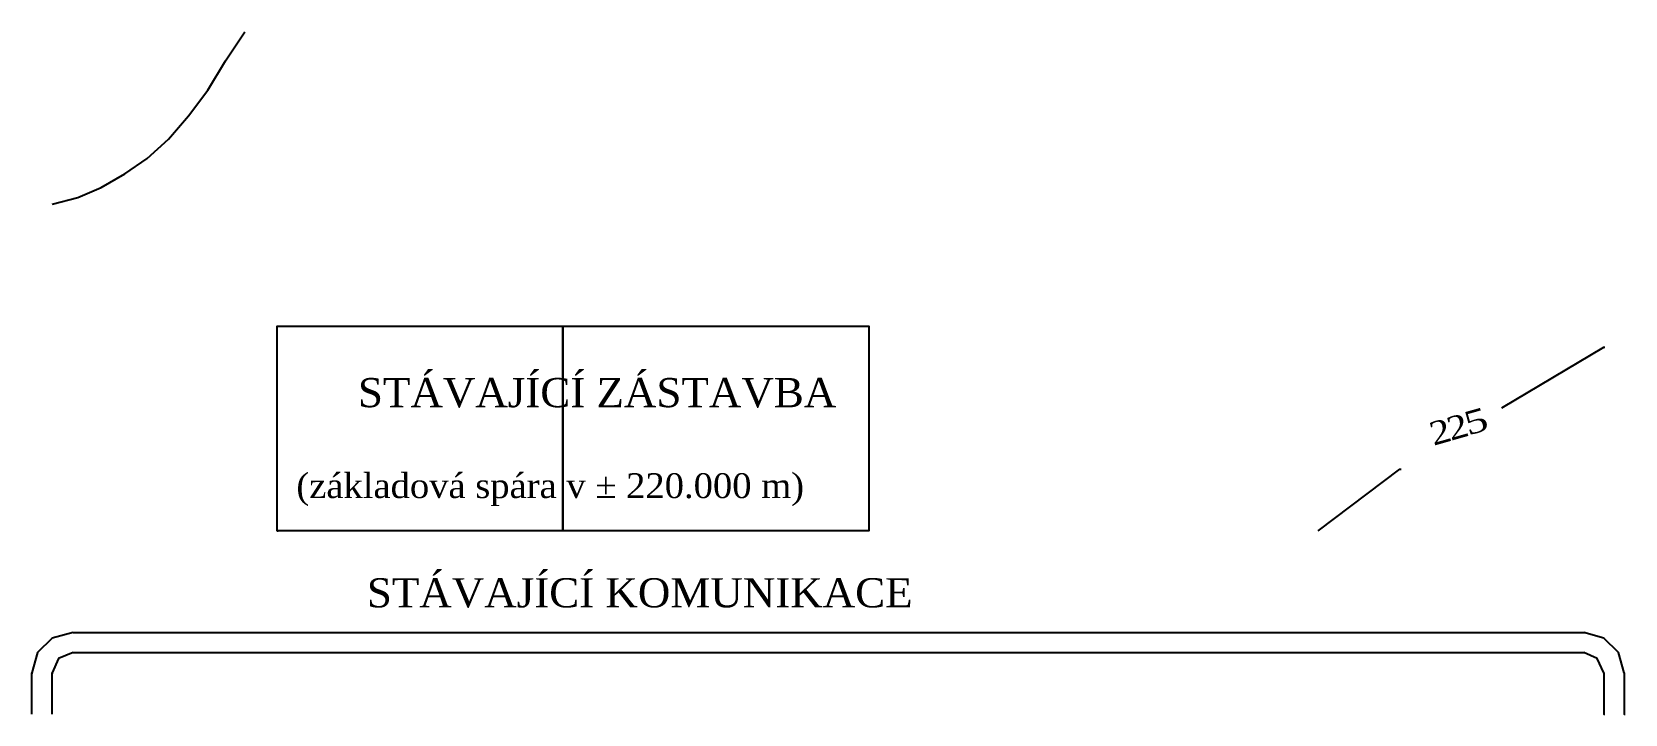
# Model space of a CAD drawing. Header units: millimetres. Extents: x -3518363 to 3223740, y -1530229 to 774657.
# Drawn here: x 968586 to 1124905, y -659509 to -592537 of the extents above; entities that cross this region are included whole.
import ezdxf

# ---------------------------------------------------------------- set-up
doc = ezdxf.new("R2010")
doc.units = ezdxf.units.MM
doc.header["$LTSCALE"] = 15
doc.header["$MEASUREMENT"] = 0
doc.layers.get('0').update_dxf_attribs({"linetype": 'CONTINUOUS'})
doc.styles.add('TIMESNEWROMAN', font='times.ttf')

msp = doc.modelspace()

# ---------------------------------------------------------------- texts
at = {"attachment_point": 7, "style": 'TIMESNEWROMAN'}
for s, insert, char_height, width in [('\\W1.02;STÁVAJÍCÍ\\~ZÁSTAVBA', (1000580.418, -629443.587), 2863.1607, 47179.17747), ('\\W1.03;(základová\\~spára\\~v\\~±\\~220.000\\~m)', (994536.492, -639088.145), 2433.70941, 49434.83592), ('\\W1.02;STÁVAJÍCÍ\\~KOMUNIKACE', (1001454.855, -649092.732), 2863.1607, 53670.5873)]:
    msp.add_mtext(s, dxfattribs=dict(at, insert=insert, char_height=char_height, width=width))
at = {"char_height": 2289.8356, "attachment_point": 7, "rotation": 15.80019522, "style": 'TIMESNEWROMAN'}
for s, insert, width in [('\\W1.31;5', (1109498.346, -632194.565), 3222.34108), ('\\W1.16;2', (1106103.625, -633171.958), 3047.34523), ('\\W1.16;2', (1107800.972, -632683.268), 3047.34523)]:
    msp.add_mtext(s, dxfattribs=dict(at, insert=insert, width=width))

# ---------------------------------------------------------------- linework, layer by layer
for p, q in [((972649.777, -651510.471), (1120944.495, -651510.471)), ((972649.777, -653465.101), (1120944.495, -653465.101))]:
    msp.add_line(p, q)
at = {"elevation": 0}
for points in [[(970566.552, -609460.196), (973086.998, -608791.508), (975401.69, -607814.193), (977716.381, -606476.817), (979902.483, -604959.403), (981985.708, -603081.927), (983966.055, -600767.235), (985843.531, -598246.802), (987592.412, -595391.998), (989469.881, -592537.22)], [(992659.016, -641505.852), (992659.016, -621419.459), (1050706.388, -621419.459), (1050706.388, -641505.852), (1020692.535, -641505.852), (1020692.535, -621419.459), (1020692.535, -641505.852), (992659.016, -641505.852), (992761.894, -641505.852)], [(1112817.351, -629443.718), (1122821.971, -623502.677), (1122924.855, -623502.677)], [(1094788.459, -641505.852), (1102812.731, -635461.926), (1102915.603, -635461.926)], [(972649.777, -651510.471), (970566.552, -652050.564), (969126.298, -653465.101), (968586.205, -655445.454), (968689.076, -655445.454)], [(1124802.318, -655445.454), (1124262.232, -653465.101), (1122821.971, -652050.564), (1120841.624, -651510.471), (1120944.495, -651510.471)], [(972649.777, -653465.101), (971209.522, -654030.918), (970566.552, -655445.454), (970669.43, -655445.454)], [(1122821.971, -655445.454), (1122153.283, -654030.918), (1120841.624, -653465.101), (1120944.495, -653465.101)], [(968586.205, -659509.026), (968586.205, -655445.454), (968689.076, -655445.454)], [(970566.552, -659509.026), (970566.552, -655445.454), (970669.43, -655445.454)], [(1122821.971, -655445.454), (1122821.971, -659509.026), (1122924.855, -659509.026)], [(1124802.318, -655445.454), (1124802.318, -659509.026), (1124905.202, -659509.026)]]:
    msp.add_lwpolyline(points, dxfattribs=at)

msp.set_redraw_order([(e.dxf.handle, doc.entitydb.next_handle()) for e in msp.query("TEXT MTEXT ATTDEF DIMENSION ARC_DIMENSION")])  # texts and dimensions are drawn at this point

doc.saveas('drawing.dxf')
